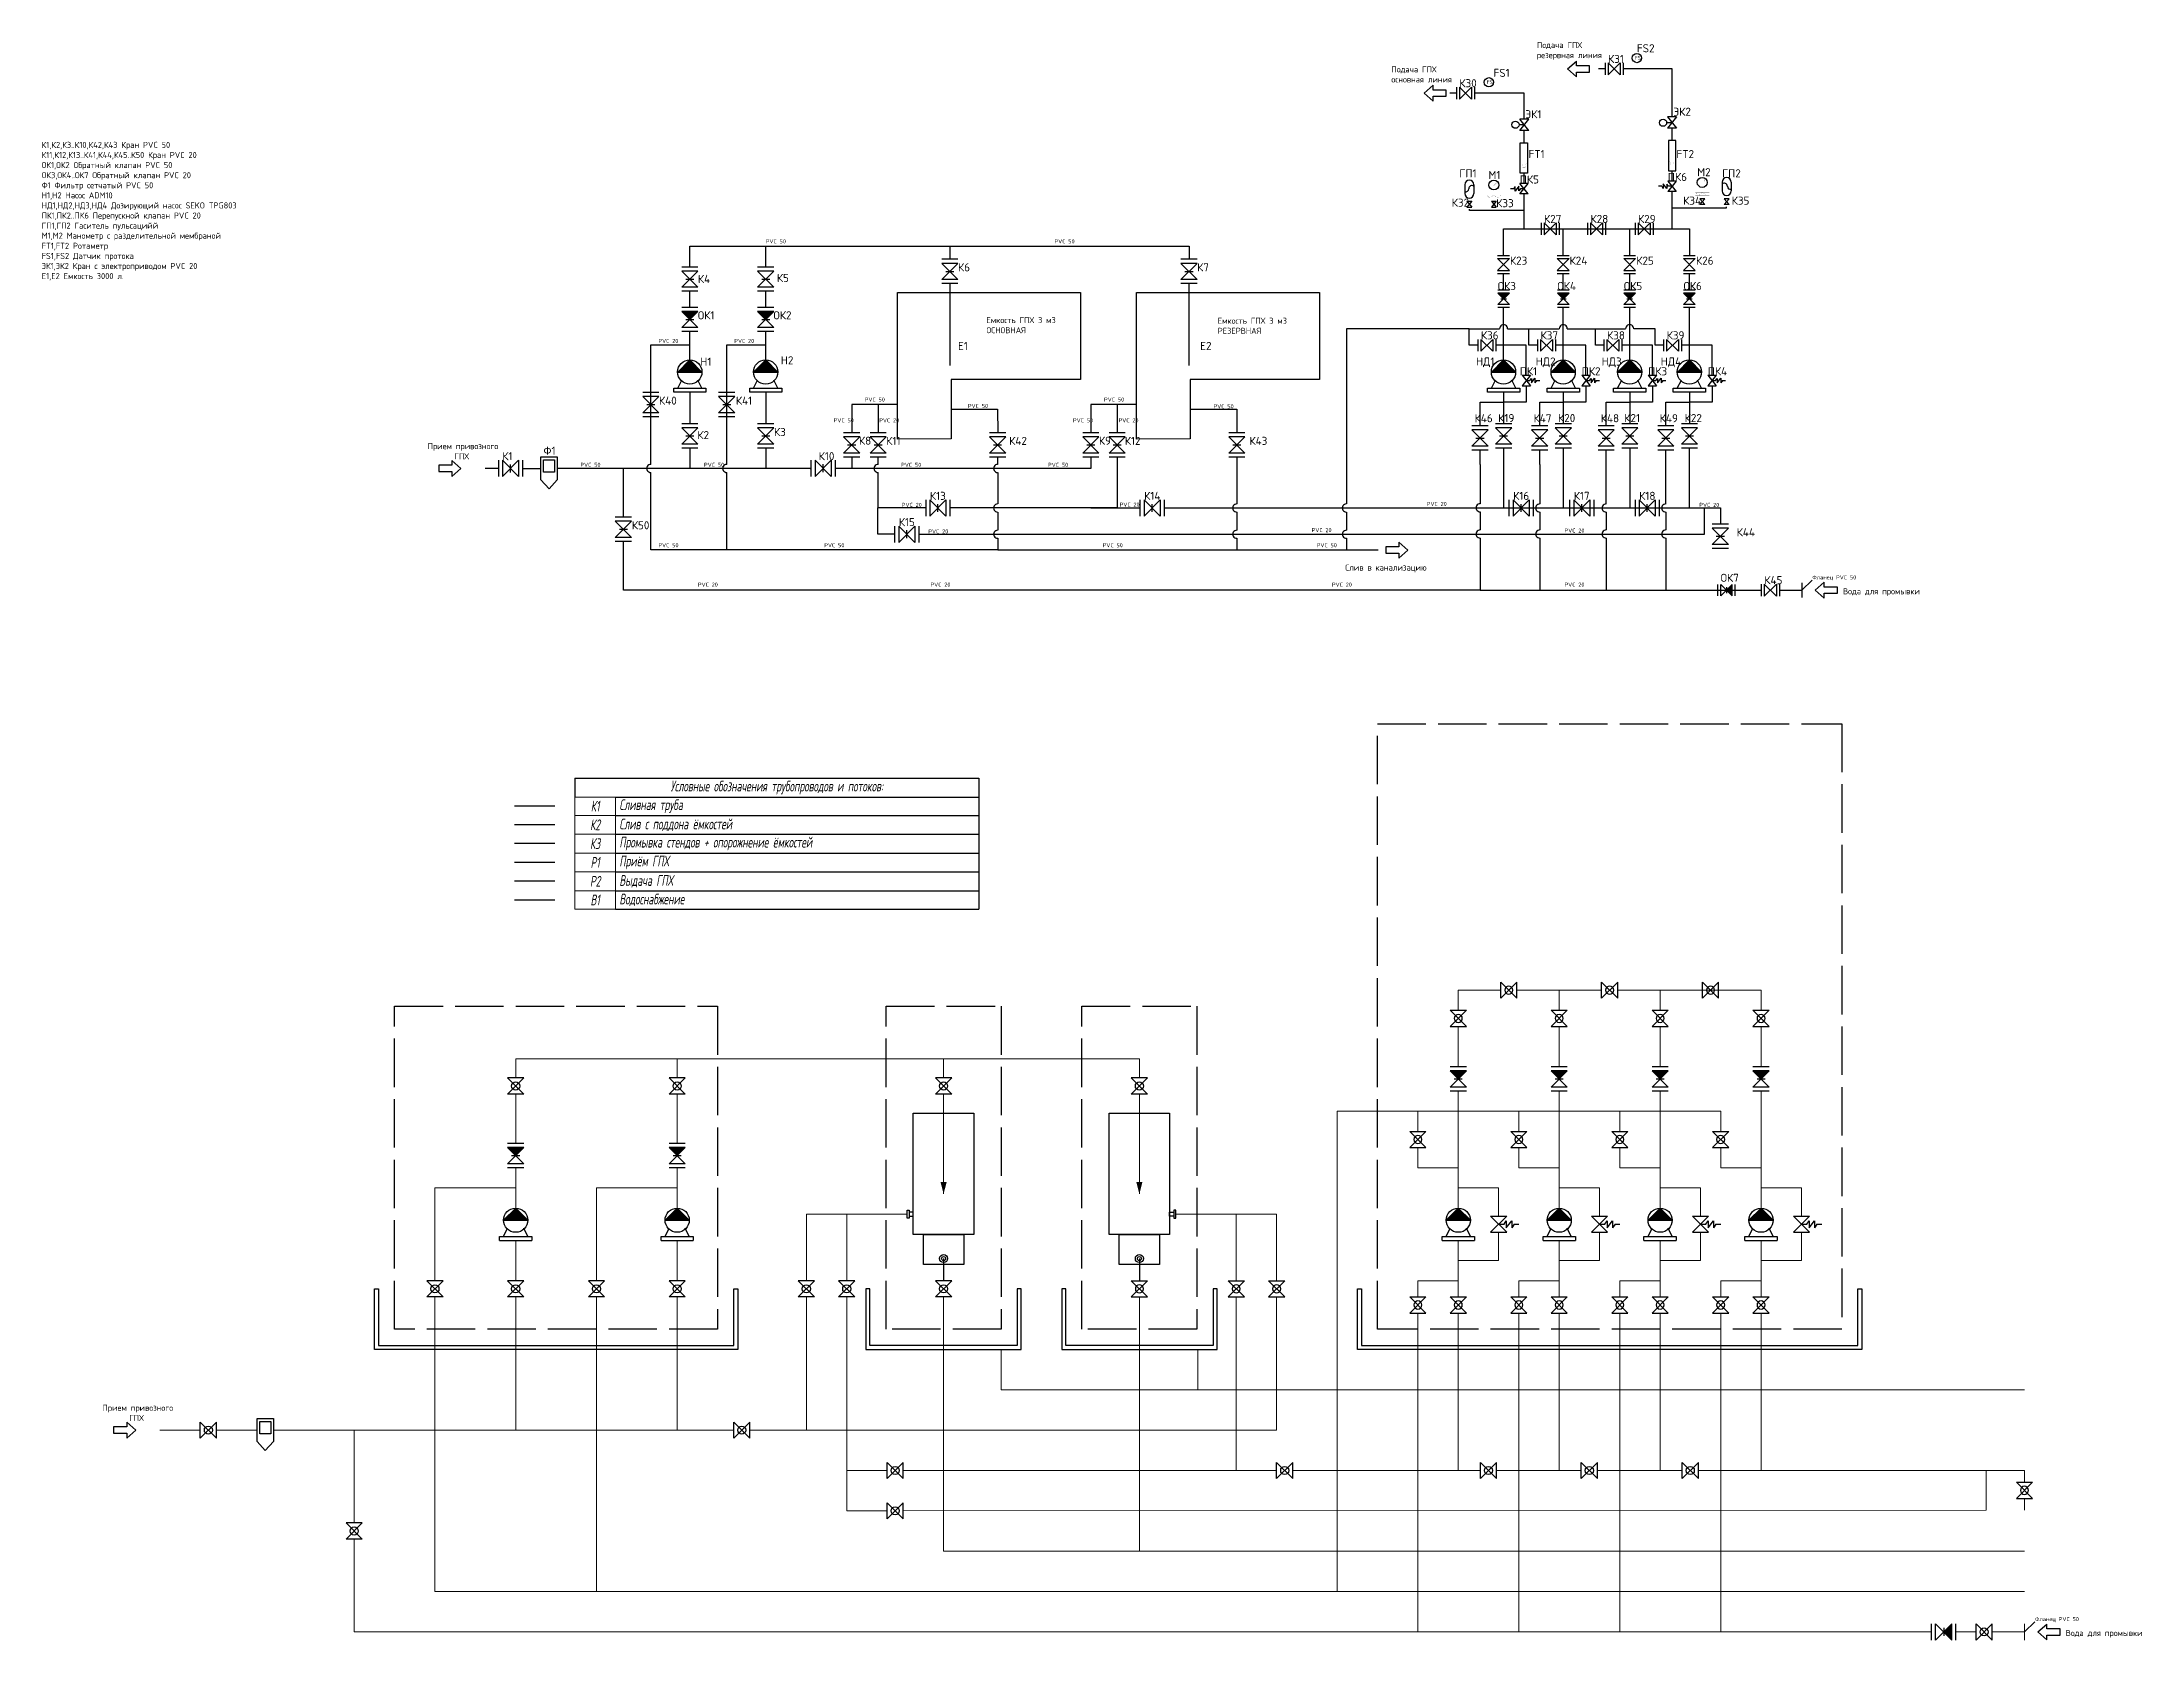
# Model space of a CAD drawing. Header units: inches. Extents: x -4741 to 102479, y -22242 to 39392.
# Drawn here: x -4741 to 47280, y -22242 to 17348 of the extents above; entities that cross this region are included whole.
import ezdxf

# ---------------------------------------------------------------- set-up
doc = ezdxf.new("R2010")
doc.units = ezdxf.units.IN
doc.header["$MEASUREMENT"] = 0
doc.linetypes.add('ACAD_ISO02W100', pattern=[15, 12, -3])
for name, color, linetype in [('PDF _0', 7, 'Continuous'), ('PDF _Надписи', 7, 'Continuous'), ('система', 1, 'Continuous')]:
    doc.layers.add(name, color=color, linetype=linetype)
for name, color, linetype, lineweight, true_color in [('В1+', 7, 'Continuous', 0, 0x0080ff), ('К1+', 7, 'Continuous', 0, 0xc85014), ('К2+', 7, 'Continuous', 0, 0xf0503c), ('К3+', 7, 'Continuous', 0, 0x823c3c), ('Р1+', 7, 'Continuous', 0, 0xff0080), ('Р2+', 7, 'Continuous', 0, 0xff80ff)]:
    doc.layers.add(name, color=color, linetype=linetype, lineweight=lineweight, true_color=true_color)
doc.styles.add('Eskd знаки', font='eskd.shx', dxfattribs={"width": 0.8, "oblique": 10})
doc.styles.add('Simplex25.085.15', font='isocpeur.ttf', dxfattribs={"height": 2.5})
doc.styles.add('гостб', font='', dxfattribs={"height": 2.5})
doc.styles.get('гостб').set_extended_font_data('GOST type B')

msp = doc.modelspace()

# ---------------------------------------------------------------- texts
at = {"attachment_point": 1, "style": 'Simplex25.085.15'}
for s, width, heights, insert, char_height in [('Подача ГПХ\\Pрезервная линия', 1668.25, [962], (32290, 17347), 150), ('FS2', 313.55, [0], (34767, 17292), 200), ('Подача ГПХ\\Pосновная линия', 1501.84, [1017], (28686, 16745), 150), ('FS1', 313.55, [0], (31214, 16683), 200), ('К31', 324.06, [0], (34052, 17029), 200), ('К30', 324.06, [0], (30369, 16427), 200), ('ЭК1', 313.55, [0], (32005, 15659), 200), ('ЭК2', 313.55, [0], (35672, 15721), 200), ('К1,К2,К3..К10,К42,К43 Кран PVC 50\\PК11,К12,К13..К41,К44,К45..К50 Кран PVC 20\\PОК1,ОК2 Обратный клапан PVC 50\\PОК3,ОК4..ОК7 Обратный клапан PVC 20\\PФ1 Фильтр сетчатый PVC 50\\PН1,Н2 Насос ADM10\\PНД1,НД2,НД3,НД4 Дозирующий насос SEKO TPG803\\PПК1,ПК2..ПК6 Перепускной клапан PVC 20\\PГП1,ГП2 Гаситель пульсацийй\\PМ1,М2 Манометр с разделительной мембраной\\PFT1,FT2 Ротаметр\\PFS1,FS2 Датчик протока\\PЭК1,ЭК2 Кран с электроприводом PVC 20 \\PЕ1,Е2 Емкость 3000 л.', 6138.32, [4189], (-4750, 14874), 150), ('FT1', 313.55, [0], (32081, 14670), 200), ('FT2', 313.55, [0], (35746, 14670), 200), ('ГП1', 313.55, [0], (30369, 14194), 200), ('М1', 313.55, [0], (31090, 14153), 200), ('ПК6', 274.98, [0], (35533, 14104), 200), ('М2', 313.55, [0], (36262, 14223), 200), ('ГП2', 313.55, [0], (36878, 14194), 200), ('ПК5', 274.98, [0], (31865, 14042), 200), ('К32', 324.06, [0], (30180, 13468), 200), ('К33', 324.06, [0], (31281, 13455), 200), ('К27', 324.06, [0], (32467, 13064), 200), ('К28', 324.06, [0], (33617, 13064), 200), ('К29', 324.06, [0], (34795, 13064), 200), ('К34', 324.06, [0], (35914, 13518), 200), ('К35', 324.06, [0], (37115, 13518), 200), ('PVC 50', 474.26, [145], (13188, 12459), 100), ('PVC 50', 474.26, [145], (20340, 12459), 100), ('К23', 324.06, [0], (31622, 12031), 200), ('К24', 324.06, [0], (33099, 12031), 200), ('К25', 324.06, [0], (34752, 12031), 200), ('К26', 324.06, [0], (36232, 12031), 200), ('К4', 313.55, [0], (11506, 11579), 200), ('К5', 313.55, [0], (13462, 11603), 200), ('К6', 313.55, [0], (17949, 11865), 200), ('К7', 313.55, [0], (23872, 11865), 200), ('ОК3', 274.98, [0], (31321, 11402), 200), ('ОК4', 274.98, [0], (32798, 11402), 200), ('ОК5', 274.98, [0], (34445, 11402), 200), ('ОК6', 244.64, [0], (35923, 11402), 200), ('ОК1', 313.55, [0], (11506, 10677), 200), ('ОК2', 274.98, [0], (13378, 10677), 200), ('Емкость ГПХ 3 м3 ОСНОВНАЯ', 1838.51, [572], (18654, 10533), 150), ('Емкость ГПХ 3 м3 РЕЗЕРВНАЯ', 1838.51, [572], (24382, 10517), 150), ('PVC 20', 474.26, [145], (10528, 9993), 100), ('PVC 20', 474.26, [145], (12408, 9993), 100), ('Е1', 313.55, [0], (17949, 9918), 200), ('Е2', 448.21, [232], (23947, 9918), 200), ('К36', 324.06, [0], (30902, 10181), 200), ('К37', 324.06, [0], (32380, 10181), 200), ('К38', 324.06, [0], (34026, 10181), 200), ('К39', 324.06, [0], (35504, 10181), 200), ('Н1', 313.55, [0], (11565, 9526), 200), ('Н2', 313.55, [0], (13559, 9562), 200), ('НД1', 313.55, [0], (30781, 9532), 200), ('НД2', 313.55, [0], (32259, 9532), 200), ('НД3', 313.55, [0], (33892, 9532), 200), ('НД4', 313.55, [0], (35357, 9532), 200), ('ПК1', 274.98, [0], (31864, 9290), 200), ('ПК2', 274.98, [0], (33399, 9290), 200), ('ПК3', 274.98, [0], (35045, 9290), 200), ('ПК4', 274.98, [0], (36523, 9290), 200), ('К40', 324.06, [0], (10542, 8563), 200), ('К41', 324.06, [0], (12447, 8563), 200), ('PVC 50', 474.26, [145], (15639, 8540), 100), ('PVC 50', 474.26, [145], (18195, 8382), 100), ('PVC 50', 474.26, [145], (21567, 8540), 100), ('PVC 50', 474.26, [145], (24280, 8371), 100), ('PVC 50', 474.26, [145], (14870, 8025), 100), ('PVC 20', 474.26, [145], (15999, 8025), 100), ('PVC 50', 474.26, [145], (20798, 8025), 100), ('PVC 20', 474.26, [145], (21927, 8025), 100), ('К46', 324.06, [0], (30748, 8127), 200), ('К19', 324.06, [0], (31332, 8131), 200), ('К47', 324.06, [0], (32209, 8127), 200), ('К20', 324.06, [0], (32814, 8131), 200), ('К48', 324.06, [0], (33872, 8127), 200), ('К21', 324.06, [0], (34455, 8131), 200), ('К49', 324.06, [0], (35332, 8127), 200), ('К22', 324.06, [0], (35950, 8131), 200), ('\\pi35.51334;Прием привозного  \\P\\pi699.26334;ГПХ', 1728.53, [744], (4776, 7410), 150), ('Ф1', 313.55, [0], (7682, 7321), 200), ('К2', 313.55, [0], (11493, 7709), 200), ('К3', 313.55, [0], (13389, 7787), 200), ('К8', 313.55, [0], (15496, 7570), 200), ('К11', 313.55, [0], (16172, 7566), 200), ('К42', 324.06, [0], (19216, 7566), 200), ('К9', 313.55, [0], (21440, 7570), 200), ('К12', 313.55, [0], (22081, 7566), 200), ('К43', 324.06, [0], (25169, 7566), 200), ('К1', 313.55, [0], (6660, 7187), 200), ('PVC 50', 474.26, [145], (8595, 6923), 100), ('PVC 50', 474.26, [145], (11658, 6923), 100), ('К10', 313.55, [0], (14498, 7187), 200), ('PVC 50', 474.26, [145], (16542, 6923), 100), ('PVC 50', 474.26, [145], (20181, 6923), 100), ('PVC 20', 474.26, [145], (16558, 5931), 100), ('К13', 313.55, [0], (17253, 6204), 200), ('PVC 20', 474.26, [145], (21954, 5936), 100), ('К14', 324.06, [0], (22560, 6204), 200), ('PVC 20', 474.26, [145], (29563, 5955), 100), ('К16', 324.06, [0], (31701, 6204), 200), ('К17', 324.06, [0], (33203, 6204), 200), ('К18', 324.06, [0], (34823, 6204), 200), ('PVC 20', 474.26, [145], (36314, 5931), 100), ('К50', 324.06, [0], (9869, 5475), 200), ('К15', 313.55, [0], (16482, 5553), 200), ('PVC 20', 474.26, [145], (17215, 5273), 100), ('PVC 20', 474.26, [145], (26710, 5304), 100), ('PVC 20', 474.26, [145], (32975, 5295), 100), ('К44', 324.06, [0], (37238, 5303), 200), ('PVC 50', 474.26, [145], (10528, 4931), 100), ('PVC 50', 474.26, [145], (14637, 4931), 100), ('PVC 50', 474.26, [145], (21533, 4931), 100), ('PVC 50', 474.26, [145], (26836, 4931), 100), ('Слив в канализацию', 2049.95, [535], (27541, 4402), 150), ('ОК7', 274.98, [0], (36843, 4173), 200), ('PVC 20', 474.26, [145], (11507, 3954), 100), ('PVC 20', 474.26, [145], (17269, 3954), 100), ('PVC 20', 474.26, [145], (27213, 3954), 100), ('PVC 20', 474.26, [145], (32975, 3954), 100), ('К45', 324.06, [0], (37924, 4115), 200), ('Фланец PVC 50', 1039.53, [0], (39112, 4134), 100), ('Вода для промывки', 2897.84, [2.5], (39874, 3814), 150), ('\\pi35.51334;Прием привозного  \\P\\pi699.26334;ГПХ', 1728.53, [744], (-3279, -16415), 150), ('Фланец PVC 50', 1039.53, [0], (44628, -21675), 100), ('Вода для промывки', 2897.84, [2.5], (45390, -21994), 150)]:
    msp.add_mtext_dynamic_manual_height_columns(s, width=width, gutter_width=615, heights=heights, dxfattribs=dict(at, insert=insert, char_height=char_height))
at = {"layer": 'система', "color": 7, "style": 'гостб'}
for p in [(34714, 16909), (31047, 16307)]:
    msp.add_text('FS', height=93.7, dxfattribs=at).set_placement(p)

# ---------------------------------------------------------------- blocks, each defined once
blk = doc.blocks.new('Насос')
h = blk.add_hatch(color=256)
h.dxf.hatch_style = 1
h.paths.add_polyline_path([(299, 0), (0, 300), (-299, 0)])
for p, q in [((-300, 0), (300, 0)), ((-400, -500), (-400, -400)), ((-400, -400), (400, -400)), ((-400, -500), (400, -500)), ((-300, -400), (-200, -200)), ((300, -400), (200, -200)), ((400, -400), (400, -500))]:
    blk.add_line(p, q)
at = {"ltscale": 10}
for q in [(-299, 0), (299, 0)]:
    blk.add_line((0, 300), q, dxfattribs=at)
blk.add_circle((0, 0), 300)
blk = doc.blocks.new('Ёмкость №2')
for points in [[(-750, 1500), (750, 1500), (750, -1500), (-750, -1500)], [(750, -950), (850, -950), (850, -1050), (750, -1050)], [(900, -900), (850, -900), (850, -1100), (900, -1100)], [(-500, -1500), (500, -1500), (500, -2250), (-500, -2250)]]:
    blk.add_lwpolyline(points, close=True)
for radius in [100, 50]:
    blk.add_circle((0, -2100), radius)
blk = doc.blocks.new('*T6')
at = {"color": 0, "linetype": 'ByBlock', "lineweight": -2, "transparency": 16777216}
for p, q in [((0, 0), (10000, 0)), ((0, 0), (0, -467)), ((10000, 0), (10000, -3244)), ((1000, -467), (10000, -467)), ((1000, -922), (10000, -922)), ((1000, -1389), (10000, -1389)), ((1000, -1856), (10000, -1856)), ((1000, -2322), (10000, -2322)), ((1000, -2789), (10000, -2789)), ((1000, -3244), (10000, -3244))]:
    blk.add_line(p, q, dxfattribs=at)
at = {"color": 7, "linetype": 'ByBlock', "lineweight": 15, "transparency": 16777216}
for p, q in [((0, -467), (1000, -467)), ((0, -467), (0, -3244)), ((1000, -467), (1000, -3244)), ((0, -922), (1000, -922)), ((0, -1389), (1000, -1389)), ((0, -1856), (1000, -1856)), ((0, -2322), (1000, -2322)), ((0, -2789), (1000, -2789)), ((0, -3244), (1000, -3244))]:
    blk.add_line(p, q, dxfattribs=at)
at = {"color": 0, "transparency": 16777216, "style": 'Eskd знаки'}
for s, insert, char_height, width, attachment_point in [('Условные обозначения трубопроводов и потоков:', (5000, -233), 266.67, 9997.82, 5), ('К2', (500, -1156), 266.7, 910, 5), ('К1', (500, -694), 266.7, 910, 5), ('Сливная труба', (1100, -694), 266.67, 8800.02, 4), ('Слив с поддона ёмкостей', (1100, -1156), 266.67, 8800.02, 4), ('К3', (500, -1622), 266.7, 910, 5), ('Промывка стендов + опорожнение ёмкостей', (1100, -1622), 266.67, 8800.02, 4), ('Р1', (500, -2089), 266.7, 910, 5), ('Приём ГПХ', (1100, -2089), 266.7, 8800.02, 4), ('Р2', (500, -2556), 266.7, 910, 5), ('Выдача ГПХ', (1100, -2556), 266.7, 8800.02, 4), ('В1', (500, -3017), 266.7, 910, 5), ('Водоснабжение', (1100, -3017), 266.67, 8800.02, 4)]:
    blk.add_mtext(s, dxfattribs=dict(at, insert=insert, char_height=char_height, width=width, attachment_point=attachment_point))
blk = doc.blocks.new('Кран шаровой')
for p, q in [((-200, 200), (-200, -200)), ((200, -200), (-200, 200)), ((200, 200), (-200, -200)), ((200, 200), (200, -200))]:
    blk.add_line(p, q)
blk.add_circle((0, 0), 100)
blk = doc.blocks.new('Обратный клапан')
h = blk.add_hatch(color=256)
h.dxf.hatch_style = 1
h.paths.add_polyline_path([(-200, 200), (-200, -200), (0, 0)])
for p, q in [((-300, 200), (-300, -200)), ((-200, 200), (-200, -200)), ((-200, -200), (200, 200)), ((-200, 200), (200, -200)), ((0, -100), (0, 100)), ((200, 200), (200, -200)), ((300, 200), (300, -200))]:
    blk.add_line(p, q)
blk = doc.blocks.new('Емкость №1')
for points in [[(-750, 1500), (750, 1500), (750, -1500), (-750, -1500)], [(-900, -900), (-850, -900), (-850, -1100), (-900, -1100)], [(-750, -950), (-850, -950), (-850, -1050), (-750, -1050)], [(-500, -1500), (500, -1500), (500, -2250), (-500, -2250)]]:
    blk.add_lwpolyline(points, close=True)
for radius in [100, 50]:
    blk.add_circle((0, -2100), radius)
blk = doc.blocks.new('Фильтр сетчатый')
for q in [(0, -285), (405, -285)]:
    blk.add_line((202, -509), q)
blk.add_lwpolyline([(0, -285), (0, 285), (405, 285), (405, -285)])
blk.add_lwpolyline([(64, 210), (340, 210), (340, -95), (64, -95)], close=True)

# ---------------------------------------------------------------- linework, layer by layer
for p, q in [((33045, 16681), (33270, 16877)), ((33045, 16681), (33270, 16485)), ((33270, 16759), (33270, 16877)), ((33594, 16759), (33270, 16759)), ((33594, 16603), (33594, 16759)), ((29495, 16079), (29719, 16275)), ((29719, 16157), (29719, 16275)), ((30043, 16157), (29719, 16157)), ((30043, 16002), (30043, 16157)), ((33270, 16485), (33270, 16603)), ((33270, 16603), (33594, 16603)), ((29495, 16079), (29719, 15883)), ((29719, 15883), (29719, 16002)), ((29719, 16002), (30043, 16002)), ((30617, 13176), (30617, 13206)), ((36991, 13238), (36991, 13268)), ((30616, 10244), (27570, 10244)), ((27570, 10244), (27570, 6883)), ((30616, 9833), (30616, 10244)), ((30616, 10244), (31365, 10244)), ((31566, 10244), (32093, 10244)), ((32093, 9833), (32093, 10244)), ((32093, 10244), (32843, 10244)), ((33044, 10245), (34489, 10244)), ((33739, 9833), (33739, 10245)), ((35217, 10244), (34689, 10245)), ((35217, 9833), (35217, 10244)), ((30829, 9833), (30616, 9833)), ((31465, 9833), (31274, 9833)), ((32306, 9833), (32093, 9833)), ((32943, 9833), (32752, 9833)), ((33952, 9833), (33739, 9833)), ((34589, 9833), (34398, 9833)), ((35430, 9833), (35217, 9833)), ((36067, 9833), (35876, 9833)), ((5410, 6861), (5085, 6861)), ((5085, 6861), (5085, 6705)), ((5410, 6979), (5410, 6861)), ((5634, 6783), (5410, 6979)), ((5634, 6783), (5410, 6587)), ((14285, 6783), (14308, 6783)), ((27570, 6883), (27570, 5903)), ((5085, 6705), (5410, 6705)), ((5410, 6705), (5410, 6587)), ((7820, 6274), (7618, 6498)), ((7820, 6274), (8023, 6498)), ((27570, 5702), (27570, 5252)), ((28870, 4837), (28546, 4837)), ((28546, 4837), (28546, 4682)), ((28870, 4955), (28870, 4837)), ((29095, 4760), (28870, 4955)), ((29095, 4760), (28870, 4564)), ((28546, 4682), (28870, 4682)), ((28870, 4682), (28870, 4564)), ((38852, 3767), (39112, 4019)), ((39185, 3767), (39409, 3963)), ((39185, 3767), (39409, 3571)), ((39409, 3844), (39409, 3963)), ((39733, 3844), (39409, 3844)), ((39409, 3571), (39409, 3689)), ((39409, 3689), (39733, 3689)), ((39733, 3689), (39733, 3844)), ((-2644, -16964), (-2969, -16964)), ((-2969, -16964), (-2969, -17120)), ((-2969, -17120), (-2644, -17120)), ((-2644, -16846), (-2644, -16964)), ((-2420, -17042), (-2644, -16846)), ((-2420, -17042), (-2644, -17238)), ((-2644, -17120), (-2644, -17238)), ((44368, -22042), (44628, -21790)), ((44701, -22042), (44925, -21846)), ((44925, -21964), (44925, -21846)), ((44701, -22042), (44925, -22238)), ((45249, -21964), (44925, -21964)), ((44925, -22238), (44925, -22120)), ((44925, -22120), (45249, -22120)), ((45249, -22120), (45249, -21964))]:
    msp.add_line(p, q)
at = {"color": 217, "true_color": 0x93278f}
for p, q in [((33978, 16681), (33820, 16681)), ((35638, 16681), (34424, 16681)), ((35638, 15490), (35638, 16681)), ((30296, 16079), (30137, 16079)), ((31971, 16079), (30741, 16079)), ((31971, 15427), (31971, 16079)), ((31971, 13842), (31971, 14097)), ((35638, 13904), (35638, 14159)), ((31971, 13176), (30617, 13176)), ((35638, 13238), (36991, 13238)), ((17749, 11142), (17749, 9332)), ((23671, 11142), (23671, 9332)), ((31465, 9472), (31465, 10774)), ((32943, 9472), (32943, 10774)), ((34589, 9472), (34589, 10774)), ((36067, 9472), (36067, 10774)), ((32027, 9833), (31465, 9833)), ((32027, 9090), (32027, 9833)), ((33505, 9833), (32943, 9833)), ((33505, 9090), (33505, 9833)), ((35150, 9833), (34589, 9833)), ((35150, 9090), (35150, 9833)), ((36628, 9833), (36067, 9833)), ((36628, 9090), (36628, 9833)), ((15971, 8365), (15318, 8365)), ((15318, 8365), (15318, 7666)), ((21893, 8365), (21241, 8365)), ((21241, 8365), (21241, 7666)), ((32027, 8423), (31465, 8423)), ((32027, 8831), (32027, 8423)), ((33505, 8423), (32943, 8423)), ((33505, 8831), (33505, 8423)), ((35150, 8423), (34589, 8423)), ((35150, 8831), (35150, 8423)), ((36628, 8423), (36067, 8423)), ((36628, 8831), (36628, 8423)), ((7164, 6783), (7618, 6783)), ((21241, 6784), (14908, 6783)), ((15318, 7066), (15318, 6783)), ((15971, 6883), (15971, 7066)), ((21893, 7066), (21893, 5803)), ((15966, 6682), (15966, 5803)), ((15966, 5152), (15966, 5803)), ((17151, 5803), (15966, 5803)), ((21889, 5803), (17751, 5803)), ((21241, 5803), (22458, 5803)), ((23058, 5803), (23638, 5803)), ((36067, 5803), (36837, 5803)), ((36440, 5152), (36440, 5803)), ((36837, 5803), (36837, 5403)), ((16380, 5152), (15966, 5152)), ((16980, 5152), (36440, 5152))]:
    msp.add_line(p, q, dxfattribs=at)
for points, const_width in [([(34764, 16836), (34764, 16681)], 2.34), ([(31096, 16234), (31096, 16079)], 2.34), ([(31918, 14340), (32027, 14340), (32000, 14248), (31942, 14248), (31918, 14340)], 2.29), ([(35690, 14402), (35581, 14402), (35609, 14311), (35667, 14311), (35690, 14402)], 2.29), ([(31048, 13558), (31118, 13483), (31222, 13558), (31308, 13483), (31395, 13558)], 2.49), ([(31175, 13742), (31295, 13863), (31295, 13823)], 2.49), ([(31256, 13863), (31295, 13863), (31175, 13742)], 2.49), ([(31222, 13558), (31222, 13683)], 2.49), ([(36561, 13620), (36491, 13546), (36387, 13620), (36300, 13546), (36214, 13620)], 2.49), ([(36442, 13900), (36442, 13939), (36321, 13818)], 2.49), ([(36321, 13818), (36442, 13939), (36402, 13939)], 2.49), ([(36387, 13620), (36387, 13745)], 2.49), ([(36387, 13466), (36387, 13546)], 2.49), ([(31222, 13403), (31222, 13483)], 2.49), ([(31222, 13176), (31222, 13255)], 2.49), ([(36387, 13238), (36387, 13318)], 2.49)]:
    msp.add_lwpolyline(points, dxfattribs=dict(const_width=const_width))
for points in [[(31971, 14847), (31971, 15147)], [(35638, 14909), (35638, 15209)], [(31971, 12716), (31971, 13583)], [(35638, 12716), (35638, 13645)], [(31465, 12056), (31465, 12716), (36067, 12716), (36067, 12056)], [(32943, 12056), (32943, 12716)], [(34589, 12056), (34589, 12716)], [(11308, 11773), (11308, 12287), (23673, 12287), (23673, 11965)], [(13188, 11773), (13188, 12287)], [(17749, 12287), (17749, 11965)], [(32943, 11202), (32943, 11601)], [(34589, 11202), (34589, 11601)], [(36067, 11202), (36067, 11601)], [(11308, 10774), (11308, 11173)], [(13188, 10774), (13188, 11173)], [(17749, 11365), (17749, 11142)], [(23671, 11365), (23671, 11142)], [(11308, 9472), (11308, 10174)], [(13188, 9472), (13188, 10174)], [(11308, 8674), (11308, 7887)], [(13188, 8674), (13188, 7887)], [(16452, 8365), (15971, 8365), (15971, 7666)], [(22375, 8365), (21893, 8365), (21893, 7666)], [(31465, 8674), (31465, 7887)], [(32943, 8674), (32943, 7887)], [(34589, 8674), (34589, 7887)], [(36067, 8674), (36067, 7887)], [(11308, 7287), (11308, 6783)], [(13188, 7287), (13188, 6783)], [(23058, 5803), (36067, 5803), (36067, 7287)], [(31465, 7287), (31465, 5803)], [(32943, 7287), (32943, 5803)], [(34589, 7287), (34589, 5803)], [(6564, 6783), (6234, 6783)], [(14308, 6783), (8023, 6783)], [(21241, 7066), (21241, 6783)]]:
    msp.add_lwpolyline(points, dxfattribs=at)
at = {"color": 243, "true_color": 0xee4f84, "const_width": 3.31}
for points in [[(31982, 15301), (31982, 15298)], [(35639, 15348), (35639, 15351)]]:
    msp.add_lwpolyline(points, dxfattribs=at)
for points in [[(31880, 14847), (32061, 14847), (32061, 14097), (31880, 14097)], [(35729, 14909), (35548, 14909), (35548, 14159), (35729, 14159)], [(7682, 6993), (7958, 6993), (7958, 6688), (7682, 6688)], [(3593, -13542), (3593, -14942), (12393, -14942), (12393, -13542), (12493, -13542), (12493, -15042), (3493, -15042), (3493, -13542)], [(19418, -13542), (19418, -14942), (15768, -14942), (15768, -13542), (15668, -13542), (15668, -15042), (19518, -15042), (19518, -13542)], [(24268, -13542), (24268, -14942), (20618, -14942), (20618, -13542), (20518, -13542), (20518, -15042), (24368, -15042), (24368, -13542)], [(27943, -13542), (27943, -14942), (40243, -14942), (40243, -13542), (40343, -13542), (40343, -15042), (27843, -15042), (27843, -13542)]]:
    msp.add_lwpolyline(points, close=True)
at = {"const_width": 2.49}
for points in [[(31048, 13558), (31395, 13558), (31395, 13483), (31048, 13483)], [(36561, 13620), (36214, 13620), (36214, 13546), (36561, 13546)]]:
    msp.add_lwpolyline(points, close=True, dxfattribs=at)
at = {"color": 0, "const_width": 1.71}
for points in [[(36991, 13268), (36991, 13543)], [(30617, 13206), (30617, 13480)]]:
    msp.add_lwpolyline(points, dxfattribs=at)
for points in [[(7618, 6498), (7618, 7068), (8023, 7068), (8023, 6498)], [(17593, -12792), (17593, -13342)], [(22443, -12792), (22443, -13342)]]:
    msp.add_lwpolyline(points)
at = {"linetype": 'ACAD_ISO02W100', "ltscale": 100}
for points in [[(28343, 458), (39843, 458), (39843, -14542), (28343, -14542)], [(3993, -6542), (11993, -6542), (11993, -14542), (3993, -14542)], [(16168, -6542), (19018, -6542), (19018, -14542), (16168, -14542)], [(21018, -6542), (23868, -6542), (23868, -14542), (21018, -14542)]]:
    msp.add_lwpolyline(points, close=True, dxfattribs=at)
for points in [[(17593, -10892, 154, 0, 0), (17593, -11192, 0, 0, 0)], [(22443, -10892, 154, 0, 0), (22443, -11192, 0, 0, 0)]]:
    msp.add_lwpolyline(points, format="xyseb")
for centre, radius in [((34767, 16951), 116), ((31100, 16349), 116), ((31224, 13805), 123), ((36385, 13868), 123)]:
    msp.add_circle(centre, radius)
at = {"color": 217, "true_color": 0x93278f}
msp.add_arc((15970, 6783), 100, 89.7474, 270.2526, dxfattribs=at)
at = {"layer": 'PDF _0', "lineweight": 25}
for points in [[(33978, 16829), (33978, 16533)], [(34424, 16829), (34424, 16533)], [(30296, 16227), (30296, 15931)], [(30741, 16227), (30741, 15931)], [(32393, 12864), (32393, 12567)], [(32839, 12864), (32839, 12567)], [(33543, 12864), (33543, 12567)], [(33989, 12864), (33989, 12567)], [(34721, 12864), (34721, 12567)], [(35167, 12864), (35167, 12567)], [(17949, 11965), (17550, 11965)], [(23872, 11965), (23473, 11965)], [(31317, 12056), (31614, 12056)], [(32795, 12056), (33091, 12056)], [(34441, 12056), (34737, 12056)], [(35919, 12056), (36215, 12056)], [(11509, 11773), (11107, 11773)], [(11209, 11473), (11407, 11473)], [(13389, 11773), (12987, 11773)], [(13089, 11473), (13287, 11473)], [(17649, 11665), (17850, 11665)], [(23572, 11665), (23773, 11665)], [(31317, 11610), (31614, 11610)], [(32795, 11610), (33091, 11610)], [(34441, 11610), (34737, 11610)], [(35919, 11610), (36215, 11610)], [(11509, 11173), (11107, 11173)], [(13389, 11173), (12987, 11173)], [(17949, 11365), (17550, 11365)], [(23872, 11365), (23473, 11365)], [(31609, 11202), (31322, 11202)], [(31395, 10988), (31536, 10988)], [(33087, 11202), (32800, 11202)], [(32872, 10988), (33014, 10988)], [(34731, 11202), (34447, 11202)], [(34517, 10988), (34661, 10988)], [(36209, 11202), (35924, 11202)], [(35995, 10988), (36139, 10988)], [(11509, 10774), (11107, 10774)], [(11209, 10474), (11407, 10474)], [(13389, 10774), (12987, 10774)], [(13089, 10474), (13287, 10474)], [(31609, 10774), (31322, 10774)], [(33087, 10774), (32800, 10774)], [(34731, 10774), (34447, 10774)], [(36209, 10774), (35924, 10774)], [(11509, 10174), (11107, 10174)], [(13389, 10174), (12987, 10174)], [(30829, 9981), (30829, 9685)], [(31274, 9981), (31274, 9685)], [(32306, 9981), (32306, 9685)], [(32752, 9981), (32752, 9685)], [(33952, 9981), (33952, 9685)], [(34398, 9981), (34398, 9685)], [(35430, 9981), (35430, 9685)], [(35876, 9981), (35876, 9685)], [(35767, 9172), (36367, 9172), (36067, 9472), (35770, 9172)], [(11008, 8773), (11107, 8974)], [(11608, 8773), (11509, 8974)], [(12888, 8773), (12987, 8974)], [(13488, 8773), (13389, 8974)], [(31165, 8773), (31264, 8974)], [(31765, 8773), (31666, 8974)], [(32643, 8773), (32742, 8974)], [(33243, 8773), (33144, 8974)], [(34289, 8773), (34391, 8974)], [(34889, 8773), (34790, 8974)], [(35767, 8773), (35869, 8974)], [(36367, 8773), (36268, 8974)], [(10542, 8663), (10140, 8663)], [(10242, 8363), (10440, 8363)], [(12422, 8663), (12020, 8663)], [(12122, 8363), (12320, 8363)], [(10542, 8063), (10140, 8063)], [(11509, 7887), (11107, 7887)], [(12422, 8063), (12020, 8063)], [(13389, 7887), (12987, 7887)], [(31080, 7837), (30681, 7837)], [(31666, 7887), (31264, 7887)], [(32558, 7837), (32159, 7837)], [(33144, 7887), (32742, 7887)], [(34206, 7837), (33805, 7837)], [(34790, 7887), (34391, 7887)], [(35684, 7837), (35283, 7837)], [(36268, 7887), (35869, 7887)], [(11509, 7287), (11107, 7287)], [(11209, 7587), (11407, 7587)], [(13389, 7287), (12987, 7287)], [(13089, 7587), (13287, 7587)], [(15519, 7666), (15117, 7666)], [(15216, 7366), (15415, 7366)], [(16172, 7666), (15770, 7666)], [(15872, 7366), (16070, 7366)], [(19136, 7666), (18734, 7666)], [(18833, 7366), (19031, 7366)], [(21442, 7666), (21040, 7666)], [(21139, 7366), (21337, 7366)], [(22094, 7666), (21692, 7666)], [(21794, 7366), (21992, 7366)], [(25059, 7666), (24657, 7666)], [(24756, 7366), (24954, 7366)], [(30780, 7537), (30981, 7537)], [(31666, 7287), (31264, 7287)], [(31366, 7587), (31564, 7587)], [(32258, 7537), (32459, 7537)], [(33144, 7287), (32742, 7287)], [(32844, 7587), (33042, 7587)], [(33906, 7537), (34105, 7537)], [(34790, 7287), (34391, 7287)], [(34490, 7587), (34691, 7587)], [(35384, 7537), (35583, 7537)], [(36268, 7287), (35869, 7287)], [(35968, 7587), (36169, 7587)], [(6564, 6984), (6564, 6582)], [(6864, 6684), (6864, 6882)], [(7164, 6984), (7164, 6582)], [(14308, 6984), (14308, 6582)], [(14610, 6687), (14610, 6885)], [(14908, 6984), (14908, 6582)], [(15519, 7066), (15117, 7066)], [(16172, 7066), (15770, 7066)], [(19136, 7066), (18734, 7066)], [(21442, 7066), (21040, 7066)], [(22094, 7066), (21692, 7066)], [(25059, 7066), (24657, 7066)], [(31080, 7237), (30681, 7237)], [(32558, 7237), (32159, 7237)], [(34206, 7237), (33805, 7237)], [(35684, 7237), (35283, 7237)], [(17151, 6004), (17151, 5602)], [(17451, 5704), (17451, 5902)], [(17751, 6004), (17751, 5602)], [(22458, 6004), (22458, 5602)], [(22758, 5704), (22758, 5902)], [(23058, 6004), (23058, 5602)], [(31599, 6004), (31599, 5602)], [(31899, 5704), (31899, 5902)], [(32199, 6004), (32199, 5602)], [(33102, 6004), (33102, 5602)], [(33402, 5704), (33402, 5902)], [(33701, 6004), (33701, 5602)], [(34721, 6004), (34721, 5602)], [(35021, 5704), (35021, 5902)], [(35321, 6004), (35321, 5602)], [(9862, 5575), (9460, 5575)], [(9562, 5275), (9760, 5275)], [(16380, 5353), (16380, 4951)], [(16680, 5053), (16680, 5251)], [(16980, 5353), (16980, 4951)], [(37035, 5403), (36636, 5403)], [(9862, 4975), (9460, 4975)], [(37035, 4803), (36636, 4803)], [(36735, 5103), (36936, 5103)], [(36775, 3623), (36774, 3908)], [(36988, 3838), (36989, 3695)], [(37203, 3625), (37202, 3910)], [(37850, 3915), (37850, 3618)], [(38296, 3915), (38296, 3618)]]:
    msp.add_lwpolyline(points, dxfattribs=at)
for points in [[(34350, 16829), (34350, 16533), (34052, 16829), (34052, 16533)], [(30668, 16227), (30668, 15931), (30369, 16227), (30369, 15931)], [(32765, 12864), (32765, 12567), (32467, 12864), (32467, 12567)], [(33915, 12864), (33915, 12567), (33617, 12864), (33617, 12567)], [(35093, 12864), (35093, 12567), (34795, 12864), (34795, 12567)], [(31317, 11982), (31614, 11982), (31317, 11684), (31614, 11684)], [(32795, 11982), (33091, 11982), (32795, 11684), (33091, 11684)], [(34441, 11982), (34737, 11982), (34441, 11684), (34737, 11684)], [(35919, 11982), (36215, 11982), (35919, 11684), (36215, 11684)], [(11509, 11272), (11107, 11272), (11509, 11674), (11107, 11674)], [(13389, 11272), (12987, 11272), (13389, 11674), (12987, 11674)], [(17949, 11464), (17550, 11464), (17949, 11863), (17550, 11863)], [(23872, 11464), (23473, 11464), (23872, 11863), (23473, 11863)], [(31609, 10844), (31322, 10844), (31609, 11129), (31322, 11129)], [(33087, 10844), (32800, 10844), (33087, 11129), (32800, 11129)], [(34731, 10844), (34447, 10844), (34731, 11129), (34447, 11129)], [(36209, 10844), (35924, 10844), (36209, 11129), (35924, 11129)], [(11509, 10273), (11107, 10273), (11509, 10672), (11107, 10672)], [(13389, 10273), (12987, 10273), (13389, 10672), (12987, 10672)], [(31201, 9981), (31201, 9685), (30902, 9981), (30902, 9685)], [(32678, 9981), (32678, 9685), (32380, 9981), (32380, 9685)], [(34324, 9981), (34324, 9685), (34026, 9981), (34026, 9685)], [(35802, 9981), (35802, 9685), (35504, 9981), (35504, 9685)], [(11608, 9172), (11308, 9472), (11008, 9172)], [(13488, 9172), (13188, 9472), (12888, 9172)], [(31765, 9172), (31465, 9472), (31165, 9172)], [(33243, 9172), (32943, 9472), (32643, 9172)], [(34889, 9172), (34589, 9472), (34289, 9172)], [(10542, 8162), (10140, 8162), (10542, 8564), (10140, 8564)], [(11707, 8674), (10909, 8674), (10909, 8773), (11707, 8773)], [(12422, 8162), (12020, 8162), (12422, 8564), (12020, 8564)], [(13587, 8674), (12789, 8674), (12789, 8773), (13587, 8773)], [(31864, 8674), (31066, 8674), (31066, 8773), (31864, 8773)], [(33342, 8674), (32544, 8674), (32544, 8773), (33342, 8773)], [(34991, 8674), (34190, 8674), (34190, 8773), (34991, 8773)], [(36469, 8674), (35668, 8674), (35668, 8773), (36469, 8773)], [(11509, 7386), (11107, 7386), (11509, 7787), (11107, 7787)], [(13389, 7386), (12987, 7386), (13389, 7787), (12987, 7787)], [(15519, 7165), (15117, 7165), (15519, 7565), (15117, 7565)], [(16172, 7165), (15770, 7165), (16172, 7565), (15770, 7565)], [(19136, 7165), (18734, 7165), (19136, 7565), (18734, 7565)], [(21442, 7165), (21040, 7165), (21442, 7565), (21040, 7565)], [(22094, 7165), (21692, 7165), (22094, 7565), (21692, 7565)], [(25059, 7165), (24657, 7165), (25059, 7565), (24657, 7565)], [(31080, 7336), (30681, 7336), (31080, 7738), (30681, 7738)], [(31666, 7386), (31264, 7386), (31666, 7787), (31264, 7787)], [(32558, 7336), (32159, 7336), (32558, 7738), (32159, 7738)], [(33144, 7386), (32742, 7386), (33144, 7787), (32742, 7787)], [(34206, 7336), (33805, 7336), (34206, 7738), (33805, 7738)], [(34790, 7386), (34391, 7386), (34790, 7787), (34391, 7787)], [(35684, 7336), (35283, 7336), (35684, 7738), (35283, 7738)], [(36268, 7386), (35869, 7386), (36268, 7787), (35869, 7787)], [(7062, 6984), (7062, 6582), (6663, 6984), (6663, 6582)], [(14809, 6984), (14809, 6582), (14410, 6984), (14410, 6582)], [(17652, 6004), (17652, 5602), (17253, 6004), (17253, 5602)], [(22959, 6004), (22959, 5602), (22560, 6004), (22560, 5602)], [(32100, 6004), (32100, 5602), (31701, 6004), (31701, 5602)], [(33602, 6004), (33602, 5602), (33203, 6004), (33203, 5602)], [(35222, 6004), (35222, 5602), (34823, 6004), (34823, 5602)], [(9862, 5074), (9460, 5074), (9862, 5476), (9460, 5476)], [(16881, 5353), (16881, 4951), (16482, 5353), (16482, 4951)], [(37035, 4902), (36636, 4902), (37035, 5304), (36636, 5304)], [(36846, 3624), (36845, 3909), (37131, 3625), (37130, 3910)], [(38222, 3915), (38222, 3618), (37924, 3915), (37924, 3618)]]:
    msp.add_lwpolyline(points, close=True, dxfattribs=at)
for centre in [(11306, 9173), (13186, 9173), (31463, 9173), (32941, 9173), (34587, 9173), (36065, 9173)]:
    msp.add_circle(centre, 301, dxfattribs=at)
at = {"layer": 'PDF _0', "transparency": 33554559}
for points in [[(31322, 11129), (31609, 11129), (31465, 10988)], [(32800, 11129), (33087, 11129), (32943, 10988)], [(34447, 11129), (34731, 11129), (34588, 10988)], [(35924, 11129), (36209, 11129), (36066, 10988)], [(11107, 10672), (11509, 10672), (11308, 10474)], [(12987, 10672), (13389, 10672), (13188, 10474)], [(11308, 9472), (11608, 9172), (11008, 9172)], [(13188, 9472), (13488, 9172), (12888, 9172)], [(31465, 9472), (31765, 9172), (31165, 9172)], [(32943, 9472), (33243, 9172), (32643, 9172)], [(34589, 9472), (34889, 9172), (34289, 9172)], [(36067, 9472), (36367, 9172), (35770, 9172)], [(37130, 3910), (37131, 3625), (36989, 3768)]]:
    msp.add_solid(points, dxfattribs=at)
at = {"layer": 'PDF _Надписи', "lineweight": 25}
for p, q in [((10341, 6883), (10341, 9842)), ((10341, 9842), (11308, 9842)), ((12221, 6883), (12221, 9842)), ((12221, 9842), (13188, 9842)), ((17782, 8250), (18932, 8250)), ((18932, 8250), (18935, 7666)), ((23704, 8250), (24855, 8250)), ((24855, 8250), (24858, 7666)), ((18933, 6883), (18933, 7066)), ((24858, 7066), (24855, 5903)), ((10340, 4770), (10340, 6682)), ((12220, 4770), (12220, 6682)), ((18933, 6682), (18933, 5903)), ((18933, 5702), (18933, 5252)), ((24855, 5702), (24855, 5252)), ((27571, 5702), (27571, 5252)), ((18933, 4770), (10340, 4770)), ((18933, 5052), (18933, 4770)), ((18933, 4770), (28355, 4770)), ((24855, 5052), (24855, 4770)), ((27570, 5052), (27570, 4770))]:
    msp.add_line(p, q, dxfattribs=at)
at = {"layer": 'PDF _Надписи', "color": 175, "lineweight": 25, "true_color": 0x4554a5}
for p, q in [((9661, 5575), (9661, 6783)), ((9661, 3767), (9661, 4975)), ((30882, 3767), (9661, 3767)), ((38296, 3767), (38852, 3767)), ((38852, 3945), (38852, 3588))]:
    msp.add_line(p, q, dxfattribs=at)
at = {"layer": 'PDF _Надписи', "lineweight": 25}
msp.add_lwpolyline([(31465, 11202), (31465, 11601)], dxfattribs=at)
for points in [[(16452, 8985), (16452, 11142), (20985, 11142), (20985, 8985), (17782, 8985), (17782, 7515), (16452, 7512)], [(22375, 8985), (22375, 11142), (26908, 11142), (26908, 8985), (23704, 8985), (23704, 7515), (22375, 7512)]]:
    msp.add_lwpolyline(points, close=True, dxfattribs=at)
at = {"layer": 'PDF _Надписи', "color": 175, "lineweight": 25, "true_color": 0x4554a5}
for points in [[(30882, 7837), (30882, 8423), (31465, 8423)], [(32360, 7837), (32360, 8423), (32943, 8423)], [(34006, 7837), (34006, 8423), (34589, 8423)], [(35483, 7837), (35483, 8423), (36067, 8423)], [(30882, 6882), (30882, 7237)], [(30882, 6882), (30882, 5909)], [(32360, 6882), (32360, 7237)], [(32360, 6882), (32360, 5903)], [(34006, 5903), (34006, 7237)], [(35483, 5904), (35483, 7237)], [(30882, 5708), (30882, 5258)], [(32360, 5702), (32360, 5258)], [(30882, 5057), (30882, 3767), (37850, 3767)], [(32360, 5057), (32360, 3767)], [(34006, 5057), (34006, 3767)], [(35483, 5057), (35483, 3767)]]:
    msp.add_lwpolyline(points, dxfattribs=at)
for points in [[(34004, 5903, 1.004419), (34006, 5702), (34006, 5258)], [(35482, 5904, 1.004419), (35483, 5703), (35483, 5258)]]:
    msp.add_lwpolyline(points, format="xyb", dxfattribs=at)
at = {"layer": 'PDF _Надписи', "lineweight": 25}
for centre, start, end in [((31465, 10245), 359.7474, 180.2526), ((32943, 10245), 359.7474, 180.2526), ((34589, 10245), 359.7474, 180.2526), ((10340, 6783), 89.7474, 270.2526), ((12220, 6783), 89.7474, 270.2526), ((18932, 6783), 89.7474, 270.2526), ((18932, 5803), 89.7474, 270.2526), ((24855, 5803), 89.7474, 270.2526), ((27570, 5803), 89.7474, 270.2526), ((18933, 5152), 89.7474, 270.2526), ((24855, 5152), 89.7474, 270.2526), ((27571, 5152), 89.7474, 270.2526)]:
    msp.add_arc(centre, 100, start, end, dxfattribs=at)
at = {"layer": 'PDF _Надписи', "color": 175, "lineweight": 25, "true_color": 0x4554a5}
for centre in [(30882, 5808), (32360, 5803), (30882, 5158), (32360, 5158), (34006, 5158), (35483, 5158)]:
    msp.add_arc(centre, 100, 89.7474, 270.2526, dxfattribs=at)
at = {"layer": 'В1+', "lineweight": 30}
msp.add_lwpolyline([(7962, -3909), (6962, -3909)], dxfattribs=at)
at = {"layer": 'В1+'}
for points in [[(30343, -13342), (29343, -13342), (29343, -13742)], [(32843, -13342), (31843, -13342), (31843, -13742)], [(35343, -13342), (34343, -13342), (34343, -13742)], [(37843, -13342), (36843, -13342), (36843, -13742)], [(29343, -14142), (29343, -22042)], [(31843, -14142), (31843, -22042)], [(34343, -14142), (34343, -22042)], [(36843, -14142), (36843, -22042)], [(2993, -19342), (2993, -17042)], [(2993, -19742), (2993, -22042), (42068, -22042)], [(44368, -21842), (44368, -22242)], [(42668, -22042), (43168, -22042)], [(43568, -22042), (44368, -22042)]]:
    msp.add_lwpolyline(points, dxfattribs=at)
at = {"layer": 'К1+', "lineweight": 30}
msp.add_lwpolyline([(7962, -1587), (6962, -1587)], dxfattribs=at)
at = {"layer": 'К1+'}
for points in [[(36843, -9642), (36843, -9142), (27343, -9142), (27343, -21042)], [(29343, -9642), (29343, -9142)], [(31843, -9642), (31843, -9142)], [(34343, -9642), (34343, -9142)], [(30343, -10542), (29343, -10542), (29343, -10042)], [(32843, -10542), (31843, -10542), (31843, -10042)], [(35343, -10542), (34343, -10542), (34343, -10042)], [(37843, -10542), (36843, -10542), (36843, -10042)], [(6993, -11042), (4993, -11042), (4993, -13342)], [(10993, -11042), (8993, -11042), (8993, -13342)], [(44368, -21042), (4993, -21042), (4993, -13742)], [(8993, -21042), (8993, -13742)]]:
    msp.add_lwpolyline(points, dxfattribs=at)
at = {"layer": 'К2+', "lineweight": 30}
msp.add_lwpolyline([(7962, -2043), (6962, -2043)], dxfattribs=at)
at = {"layer": 'К2+'}
for points in [[(19018, -15042), (19018, -16042), (44368, -16042)], [(23893, -15042), (23893, -16042)]]:
    msp.add_lwpolyline(points, dxfattribs=at)
at = {"layer": 'К3+', "lineweight": 30}
msp.add_lwpolyline([(7962, -2509), (6962, -2509)], dxfattribs=at)
at = {"layer": 'К3+'}
for points in [[(44368, -20042), (17593, -20042), (17593, -13742)], [(22443, -13742), (22443, -20042)]]:
    msp.add_lwpolyline(points, dxfattribs=at)
at = {"layer": 'Р1+', "lineweight": 30}
msp.add_lwpolyline([(7962, -2976), (6962, -2976)], dxfattribs=at)
at = {"layer": 'Р1+'}
for points in [[(6993, -8317), (6993, -7842), (22443, -7842), (22443, -8317)], [(10993, -8317), (10993, -7842)], [(17593, -8317), (17593, -7842)], [(6993, -9942), (6993, -8717)], [(10993, -9942), (10993, -8717)], [(17593, -8717), (17593, -11192)], [(22443, -8717), (22443, -11192)], [(6993, -10542), (6993, -11542)], [(10993, -10542), (10993, -11542)], [(6993, -12342), (6993, -13342)], [(10993, -12342), (10993, -13342)], [(6993, -13742), (6993, -17042)], [(10993, -13742), (10993, -17042)], [(-1820, -17042), (-820, -17042)], [(588, -17042), (-420, -17042)], [(12393, -17042), (993, -17042)]]:
    msp.add_lwpolyline(points, dxfattribs=at)
at = {"layer": 'Р2+', "lineweight": 30}
msp.add_lwpolyline([(7962, -3443), (6962, -3443)], dxfattribs=at)
at = {"layer": 'Р2+'}
for points in [[(30343, -6142), (30343, -6642)], [(31393, -6142), (30343, -6142)], [(33893, -6142), (31793, -6142)], [(32843, -6142), (32843, -6642)], [(37843, -6142), (34293, -6142)], [(35343, -6142), (35343, -6642)], [(37843, -6142), (37843, -6642)], [(30343, -7042), (30343, -8042)], [(32843, -7042), (32843, -8042)], [(35343, -7042), (35343, -8042)], [(37843, -7042), (37843, -8042)], [(30343, -8642), (30343, -11542)], [(32843, -8642), (32843, -11542)], [(35343, -8642), (35343, -11542)], [(37843, -8642), (37843, -11542)], [(30343, -11042), (31343, -11042), (31343, -11742)], [(32843, -11042), (33843, -11042), (33843, -11742)], [(35343, -11042), (36343, -11042), (36343, -11742)], [(37843, -11042), (38843, -11042), (38843, -11742)], [(16693, -11692), (14193, -11692), (14193, -13342)], [(15193, -11692), (15193, -13342)], [(23343, -11692), (25843, -11692), (25843, -13342)], [(24843, -11692), (24843, -13342)], [(31343, -12142), (31343, -12842), (30343, -12842)], [(30343, -12342), (30343, -13742)], [(33843, -12142), (33843, -12842), (32843, -12842)], [(32843, -12342), (32843, -13742)], [(36343, -12142), (36343, -12842), (35343, -12842)], [(35343, -12342), (35343, -13742)], [(38843, -12142), (38843, -12842), (37843, -12842)], [(37843, -12342), (37843, -13742)], [(12793, -17042), (25843, -17042), (25843, -13742)], [(14193, -13742), (14193, -17042)], [(16193, -19042), (15193, -19042), (15193, -13742)], [(24843, -13742), (24843, -18042)], [(30343, -14142), (30343, -18042)], [(32843, -14142), (32843, -18042)], [(35343, -14142), (35343, -18042)], [(37843, -14142), (37843, -18042)], [(16193, -18042), (15193, -18042)], [(43416, -18042), (43416, -19025), (16593, -19042)], [(25843, -18042), (16593, -18042)], [(26243, -18042), (30890, -18042)], [(31290, -18042), (33390, -18042)], [(33790, -18042), (35890, -18042)], [(36290, -18042), (44368, -18042), (44368, -18334)], [(44368, -19025), (44368, -18734)]]:
    msp.add_lwpolyline(points, dxfattribs=at)
at = {"layer": 'система', "color": 7}
for p, q in [((31981, 15299), (31847, 15299)), ((32093, 15440), (31868, 15440)), ((31868, 15159), (32093, 15440)), ((32093, 15159), (31868, 15440)), ((32093, 15159), (31868, 15159)), ((35638, 15349), (35504, 15349)), ((35751, 15490), (35525, 15490)), ((35525, 15490), (35751, 15209)), ((35751, 15490), (35525, 15209)), ((35751, 15209), (35525, 15209)), ((31715, 13713), (31636, 13713)), ((31715, 13713), (31755, 13771)), ((31845, 13773), (31755, 13655)), ((31755, 13655), (31755, 13771)), ((31845, 13659), (31845, 13773)), ((31881, 13713), (31845, 13659)), ((32075, 13842), (31867, 13842)), ((32075, 13583), (31867, 13842)), ((31867, 13583), (32075, 13842)), ((32075, 13583), (31867, 13583)), ((31971, 13713), (31881, 13713)), ((35383, 13775), (35303, 13775)), ((35383, 13775), (35422, 13717)), ((35512, 13715), (35422, 13832)), ((35422, 13832), (35422, 13717)), ((35512, 13829), (35512, 13715)), ((35549, 13775), (35512, 13829)), ((35742, 13904), (35534, 13904)), ((35742, 13904), (35534, 13645)), ((35534, 13904), (35742, 13645)), ((35742, 13645), (35534, 13645)), ((35638, 13775), (35549, 13775)), ((30558, 13403), (30677, 13403)), ((30558, 13403), (30677, 13255)), ((30677, 13403), (30558, 13255)), ((30558, 13255), (30677, 13255)), ((31162, 13403), (31281, 13403)), ((31162, 13403), (31281, 13255)), ((31281, 13403), (31162, 13255)), ((31162, 13255), (31281, 13255)), ((36447, 13466), (36328, 13466)), ((36447, 13466), (36328, 13318)), ((36328, 13466), (36447, 13318)), ((36447, 13318), (36328, 13318)), ((37051, 13466), (36932, 13466)), ((37051, 13466), (36932, 13318)), ((36932, 13466), (37051, 13318)), ((37051, 13318), (36932, 13318)), ((31923, 9090), (32131, 9090)), ((31923, 9090), (32131, 8831)), ((32131, 9090), (31923, 8831)), ((32027, 8960), (32116, 8960)), ((32116, 8960), (32153, 9014)), ((32153, 8900), (32243, 9018)), ((32153, 9014), (32153, 8900)), ((32243, 9018), (32243, 8902)), ((32282, 8960), (32243, 8902)), ((32282, 8960), (32362, 8960)), ((33400, 9090), (33609, 9090)), ((33400, 9090), (33609, 8831)), ((33609, 9090), (33400, 8831)), ((33505, 8960), (33594, 8960)), ((33594, 8960), (33631, 9014)), ((33631, 8900), (33721, 9018)), ((33631, 9014), (33631, 8900)), ((33721, 9018), (33721, 8902)), ((33760, 8960), (33721, 8902)), ((33760, 8960), (33840, 8960)), ((35046, 9090), (35255, 9090)), ((35046, 9090), (35255, 8831)), ((35255, 9090), (35046, 8831)), ((35150, 8960), (35240, 8960)), ((35240, 8960), (35276, 9014)), ((35276, 8900), (35366, 9018)), ((35276, 9014), (35276, 8900)), ((35366, 9018), (35366, 8902)), ((35406, 8960), (35366, 8902)), ((35406, 8960), (35486, 8960)), ((36524, 9090), (36732, 9090)), ((36524, 9090), (36732, 8831)), ((36732, 9090), (36524, 8831)), ((36628, 8960), (36718, 8960)), ((36718, 8960), (36754, 9014)), ((36754, 8900), (36844, 9018)), ((36754, 9014), (36754, 8900)), ((36844, 9018), (36844, 8902)), ((36884, 8960), (36844, 8902)), ((36884, 8960), (36964, 8960)), ((31923, 8831), (32131, 8831)), ((33400, 8831), (33609, 8831)), ((35046, 8831), (35255, 8831)), ((36524, 8831), (36732, 8831)), ((31143, -11742), (31543, -11742)), ((31143, -11742), (31543, -12142)), ((31543, -11742), (31143, -12142)), ((31343, -11942), (31477, -11942)), ((31477, -11942), (31532, -11861)), ((31532, -12032), (31666, -11856)), ((31532, -11861), (31532, -12032)), ((31666, -11856), (31666, -12029)), ((31726, -11942), (31666, -12029)), ((31726, -11942), (31845, -11942)), ((33643, -11742), (34043, -11742)), ((33643, -11742), (34043, -12142)), ((34043, -11742), (33643, -12142)), ((33843, -11942), (33977, -11942)), ((33977, -11942), (34032, -11861)), ((34032, -12032), (34166, -11856)), ((34032, -11861), (34032, -12032)), ((34166, -11856), (34166, -12029)), ((34226, -11942), (34166, -12029)), ((34226, -11942), (34345, -11942)), ((36143, -11742), (36543, -11742)), ((36143, -11742), (36543, -12142)), ((36543, -11742), (36143, -12142)), ((36343, -11942), (36477, -11942)), ((36477, -11942), (36532, -11861)), ((36532, -12032), (36666, -11856)), ((36532, -11861), (36532, -12032)), ((36666, -11856), (36666, -12029)), ((36726, -11942), (36666, -12029)), ((36726, -11942), (36845, -11942)), ((38643, -11742), (39043, -11742)), ((38643, -11742), (39043, -12142)), ((39043, -11742), (38643, -12142)), ((38843, -11942), (38977, -11942)), ((38977, -11942), (39032, -11861)), ((39032, -12032), (39166, -11856)), ((39032, -11861), (39032, -12032)), ((39166, -11856), (39166, -12029)), ((39226, -11942), (39166, -12029)), ((39226, -11942), (39345, -11942)), ((31143, -12142), (31543, -12142)), ((33643, -12142), (34043, -12142)), ((36143, -12142), (36543, -12142)), ((38643, -12142), (39043, -12142))]:
    msp.add_line(p, q, dxfattribs=at)
at = {"layer": 'система', "color": 0}
for p, q in [((30504, 13813), (30504, 13594)), ((30731, 13813), (30731, 13594)), ((36878, 13875), (36878, 13657)), ((37105, 13875), (37105, 13657))]:
    msp.add_line(p, q, dxfattribs=at)
at = {"layer": 'система', "color": 7}
for centre in [(31758, 15299), (35415, 15349)]:
    msp.add_circle(centre, 89.3, dxfattribs=at)
at = {"layer": 'система', "color": 0}
for centre, radius, start, end in [((30617, 13813), 114, 0, 180), ((30525, 13711), 76.1, 253.4761, 358.8429), ((30617, 13594), 114, 180, 0), ((30677, 13715), 76.1, 44.8364, 183.82), ((36991, 13875), 114, 0, 180), ((36932, 13777), 76.1, 356.18, 135.1636), ((36991, 13657), 114, 180, 0), ((37084, 13774), 76.1, 181.1571, 286.5239)]:
    msp.add_arc(centre, radius, start, end, dxfattribs=at)

# ---------------------------------------------------------------- block references
for name, p in [('*T6', (8462, -890)), ('Емкость №1', (17593, -10692)), ('Ёмкость №2', (22443, -10692)), ('Насос', (6993, -11842)), ('Насос', (10993, -11842)), ('Насос', (30343, -11842)), ('Насос', (32843, -11842)), ('Насос', (35343, -11842)), ('Насос', (37843, -11842)), ('Фильтр сетчатый', (588, -17042))]:
    msp.add_blockref(name, p)
at = {"xscale": -1}
for p, rotation in [((31593, -6142), 180), ((34093, -6142), 180), ((36593, -6142), 180), ((30343, -6842), 90.00000000000024), ((32843, -6842), 90.00000000000024), ((35343, -6842), 90.00000000000024), ((37843, -6842), 90.00000000000024), ((29343, -9842), 90.00000000000024), ((31843, -9842), 90.00000000000024), ((34343, -9842), 90.00000000000024), ((36843, -9842), 90.00000000000024), ((22443, -13542), 90.00000000000024), ((24843, -13542), 90.00000000000024), ((25843, -13542), 90.00000000000024), ((29343, -13942), 90.00000000000024), ((30343, -13942), 90.00000000000024), ((31843, -13942), 90.00000000000024), ((32843, -13942), 90.00000000000024), ((34343, -13942), 90.00000000000024), ((35343, -13942), 90.00000000000024), ((36843, -13942), 90.00000000000024), ((37843, -13942), 90.00000000000024), ((44367, -18534), 90.00000000000024)]:
    msp.add_blockref('Кран шаровой', p, dxfattribs=dict(at, rotation=rotation))
for name, p, rotation in [('Кран шаровой', (6993, -8517), 269.9999999999997), ('Кран шаровой', (10993, -8517), 269.9999999999997), ('Кран шаровой', (17593, -8517), 269.9999999999997), ('Кран шаровой', (22443, -8517), 269.9999999999997), ('Обратный клапан', (30343, -8342), 270.0000000000001), ('Обратный клапан', (32843, -8342), 270.0000000000001), ('Обратный клапан', (35343, -8342), 270.0000000000001), ('Обратный клапан', (37843, -8342), 270.0000000000001), ('Обратный клапан', (6993, -10242), 270.0000000000001), ('Обратный клапан', (10993, -10242), 270.0000000000001), ('Кран шаровой', (4993, -13542), 269.9999999999997), ('Кран шаровой', (6993, -13542), 269.9999999999997), ('Кран шаровой', (8993, -13542), 269.9999999999997), ('Кран шаровой', (10993, -13542), 269.9999999999997), ('Кран шаровой', (14193, -13542), 269.9999999999997), ('Кран шаровой', (15193, -13542), 269.9999999999997), ('Кран шаровой', (17593, -13542), 269.9999999999997), ('Кран шаровой', (-620, -17042), 179.9999999999997), ('Кран шаровой', (12593, -17042), 179.9999999999997), ('Кран шаровой', (16393, -18042), 179.9999999999997), ('Кран шаровой', (26043, -18042), 179.9999999999997), ('Кран шаровой', (31090, -18042), 179.9999999999997), ('Кран шаровой', (33590, -18042), 179.9999999999997), ('Кран шаровой', (36090, -18042), 179.9999999999997), ('Кран шаровой', (16393, -19042), 179.9999999999997), ('Кран шаровой', (2993, -19542), 269.9999999999997), ('Обратный клапан', (42368, -22042), 180), ('Кран шаровой', (43368, -22042), 179.9999999999997)]:
    msp.add_blockref(name, p, dxfattribs=dict(rotation=rotation))

msp.set_redraw_order([(e.dxf.handle, doc.entitydb.next_handle()) for e in msp.query("TEXT MTEXT ATTDEF DIMENSION ARC_DIMENSION")])  # texts and dimensions are drawn at this point

doc.saveas('drawing.dxf')
